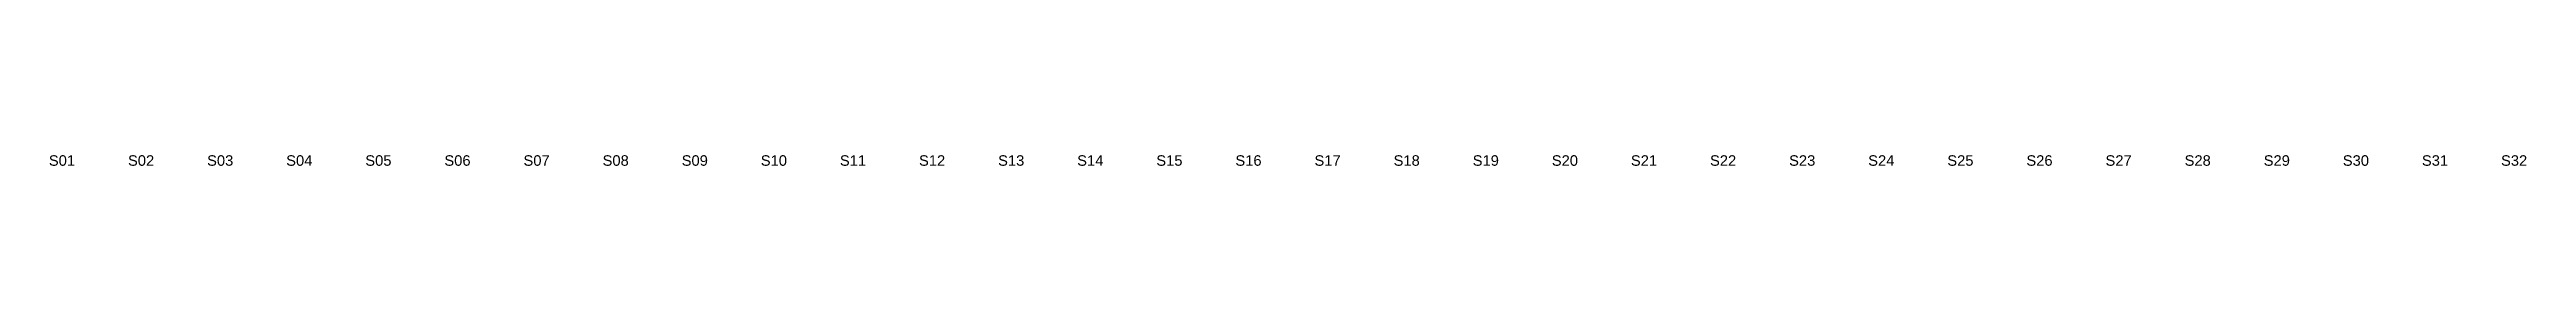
# Model space of a CAD drawing. Header units: inches. Extents: x -257 to 21868, y -296 to 108.
# Drawn here: x 5 to 2259, y -296 to -286 of the extents above; entities that cross this region are included whole.
import ezdxf

# ---------------------------------------------------------------- set-up
doc = ezdxf.new("R2010")
doc.units = ezdxf.units.IN
doc.header["$MEASUREMENT"] = 0
doc.layers.get('Defpoints').update_dxf_attribs({"color": 3})
doc.styles.add('096 - NSSM - Standard', font='arial.ttf', dxfattribs={"height": 9.6})

msp = doc.modelspace()

# ---------------------------------------------------------------- texts
at = {"layer": 'Defpoints', "char_height": 9.6, "attachment_point": 5, "style": '096 - NSSM - Standard'}
for s, insert in [('S01', (15.94998, -291.34192)), ('S02', (87.94998, -291.34192)), ('S03', (159.94998, -291.34192)), ('S04', (231.94998, -291.34192)), ('S05', (303.94998, -291.34192)), ('S06', (375.94998, -291.34192)), ('S07', (447.94998, -291.34192)), ('S08', (519.94998, -291.34192)), ('S09', (591.94998, -291.34192)), ('S10', (663.94998, -291.34192)), ('S11', (735.94998, -291.34192)), ('S12', (807.94998, -291.34192)), ('S13', (879.94998, -291.34192)), ('S14', (951.94998, -291.34192)), ('S15', (1023.94998, -291.34192)), ('S16', (1095.94998, -291.34192)), ('S17', (1167.94998, -291.34192)), ('S18', (1239.94998, -291.34192)), ('S19', (1311.94998, -291.34192)), ('S20', (1383.94998, -291.34192)), ('S21', (1455.94998, -291.34192)), ('S22', (1527.94998, -291.34192)), ('S23', (1599.94998, -291.34192)), ('S24', (1671.94998, -291.34192)), ('S25', (1743.94998, -291.34192)), ('S26', (1815.94998, -291.34192)), ('S27', (1887.94998, -291.34192)), ('S28', (1959.94998, -291.34192)), ('S29', (2031.94998, -291.34192)), ('S30', (2103.94998, -291.34192)), ('S31', (2175.94998, -291.34192)), ('S32', (2247.94998, -291.34192))]:
    msp.add_mtext_dynamic_manual_height_columns(s, width=16.3938227, gutter_width=0.5, heights=[0], dxfattribs=dict(at, insert=insert))

doc.saveas('drawing.dxf')
